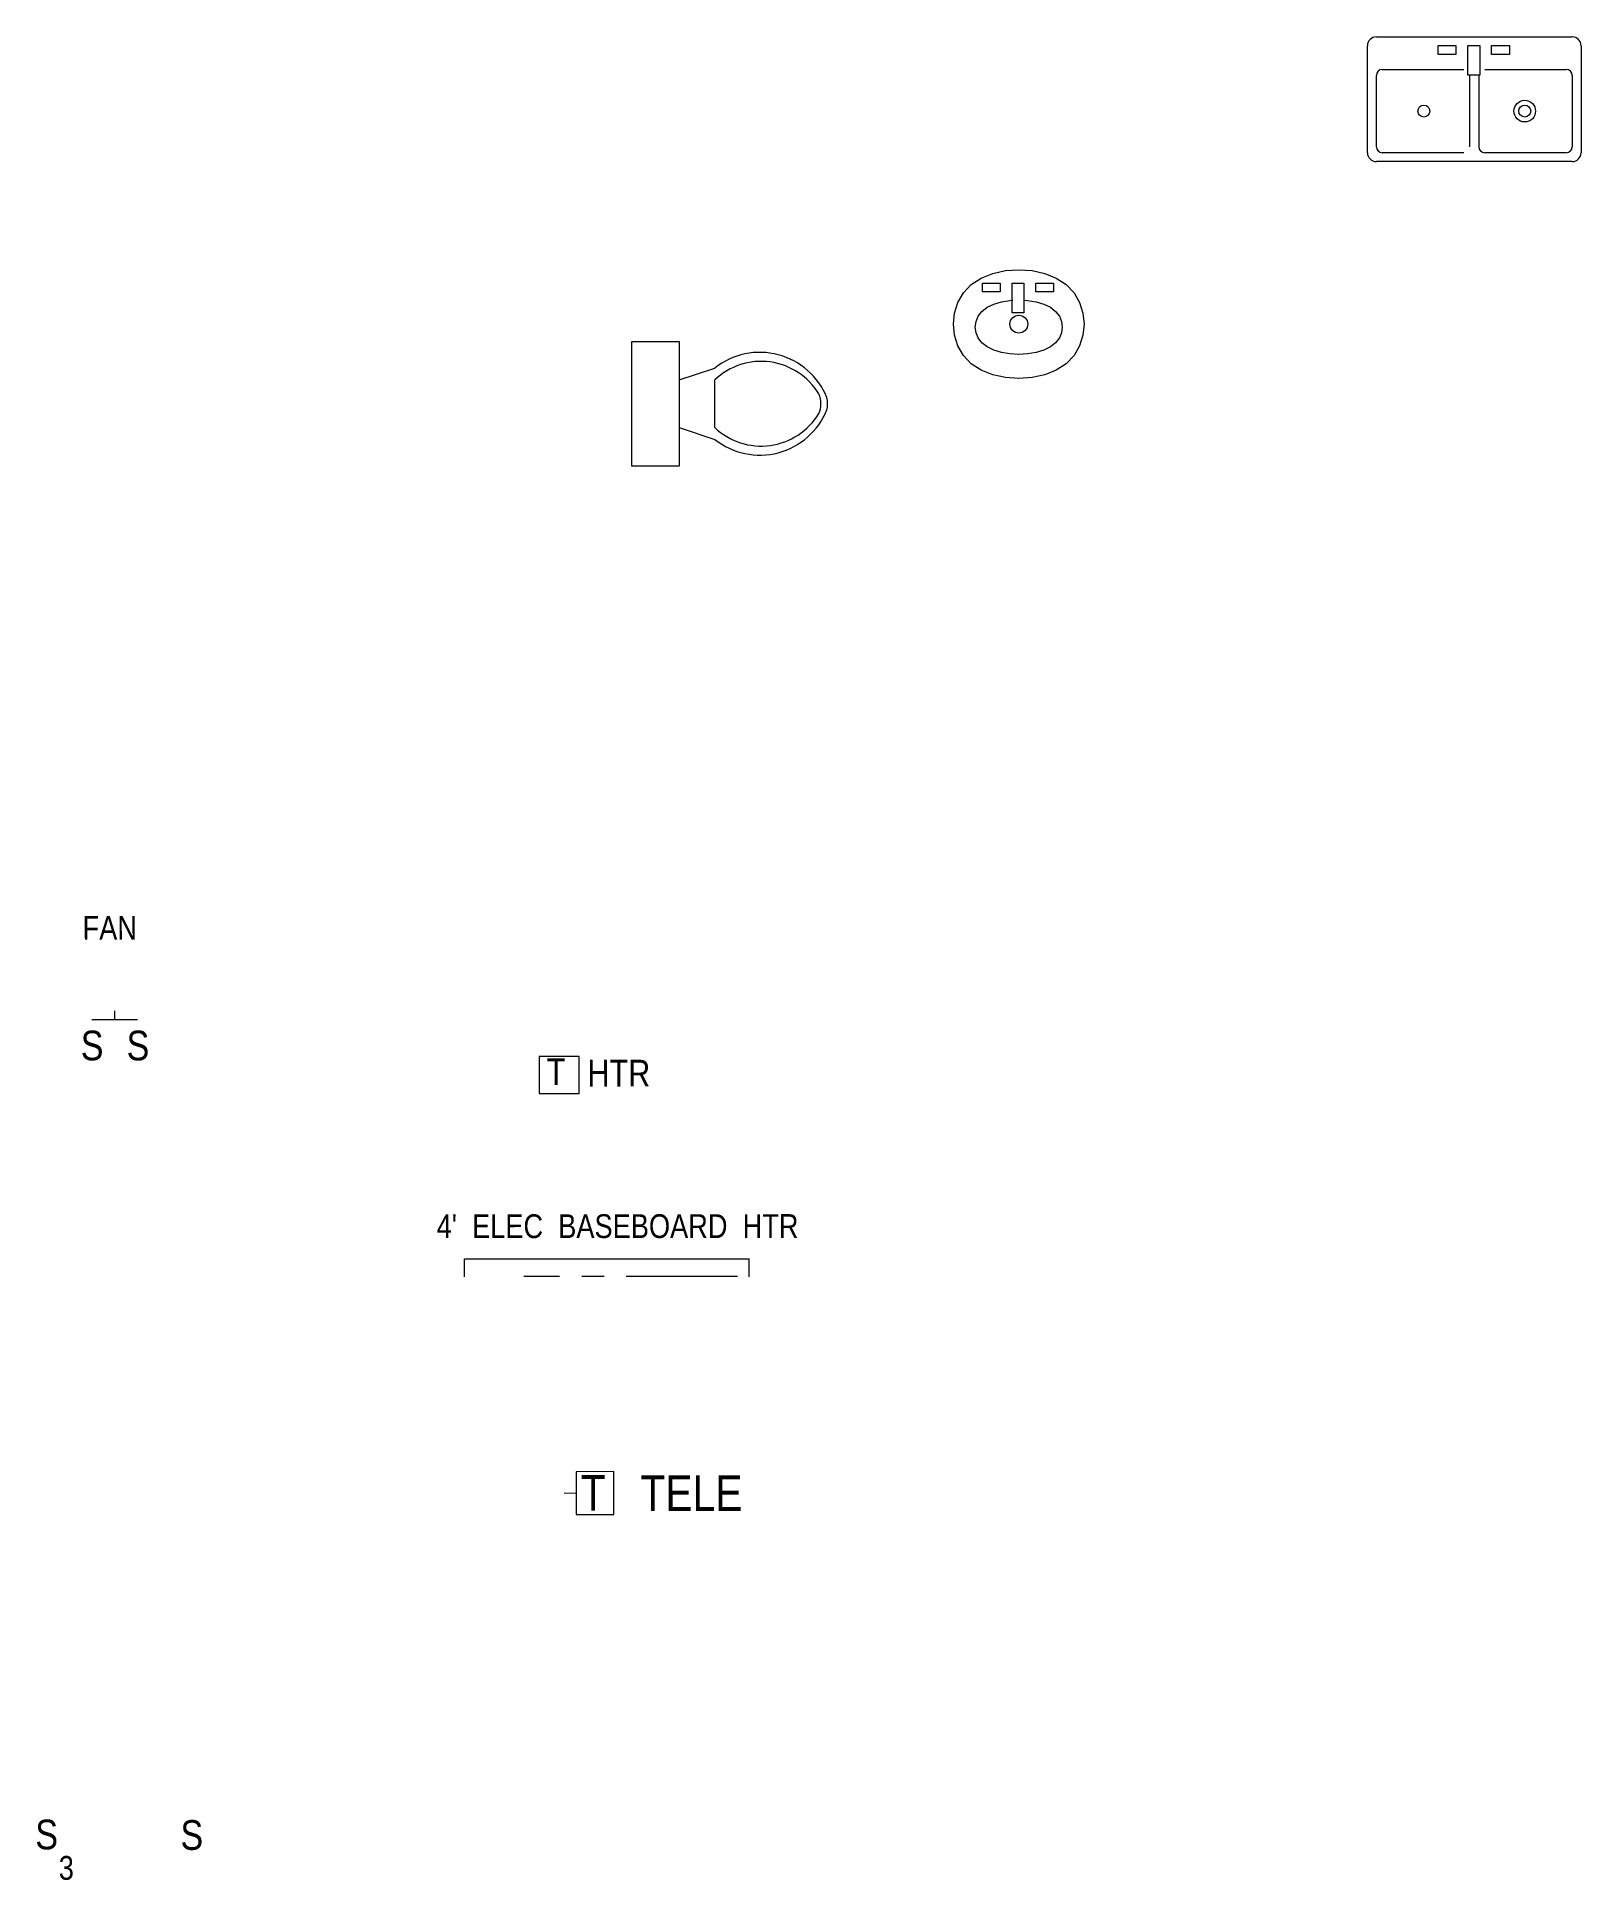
# Model space of a CAD drawing. Header units: inches. Extents: x 0 to 15350, y -6 to 2753.
# Drawn here: x 5850.6 to 6110.7, y 1273.2 to 1583.6 of the extents above; entities that cross this region are included whole.
import ezdxf

# ---------------------------------------------------------------- set-up
doc = ezdxf.new("R2010")
doc.units = ezdxf.units.IN
doc.header["$MEASUREMENT"] = 0
doc.linetypes.add('CENTER', pattern=[2, 1.25, -0.25, 0.25, -0.25])
for name, color, linetype, lineweight in [('HVAC', 1, 'Continuous', 50), ('PLUMBING', 3, 'Continuous', 20), ('WALL FRAMING', 9, 'CENTER', 30)]:
    doc.layers.add(name, color=color, linetype=linetype, lineweight=lineweight)
doc.layers.add('TEXT80', color=9, linetype='Continuous')
doc.styles.add('ARCHENT', font='technical.ttf', dxfattribs={"height": 6})

msp = doc.modelspace()

# ---------------------------------------------------------------- texts
at = {"layer": 'TEXT80', "attachment_point": 5, "rotation": 0.0328, "style": 'ARCHENT'}
for s, insert, char_height, width in [('{\\C7;FAN}', (5862.84, 1433.56), 4, 360.0625), ('{\\C7;T}', (5938.03, 1409.35), 4.5, 270.0469), ('{\\C7;HTR}', (5948.6, 1409.11), 4.5, 270.0469), ('{\\C7;T}', (5944.27, 1338.45), 6, 360.0625), ('{\\C7;TELE}', (5960.83, 1338.39), 6, 360.0625)]:
    msp.add_mtext(s, dxfattribs=dict(at, insert=insert, char_height=char_height, width=width))
at = {"layer": 'TEXT80', "color": 6, "width": 360.0625, "attachment_point": 5, "rotation": 0.0328, "style": 'ARCHENT'}
for s, insert, char_height in [('{\\C7; }S', (5859.07, 1413.73), 5), ('{\\C7; }S', (5866.79, 1413.73), 5), ('{\\C7; }S', (5851.41, 1280.88), 5), ('{\\C7; }S', (5875.87, 1280.79), 5), ('3', (5855.52, 1275.26), 4)]:
    msp.add_mtext(s, dxfattribs=dict(at, insert=insert, char_height=char_height))
at = {"layer": 'TEXT80', "color": 1, "insert": (5948.38, 1383.32), "char_height": 4, "width": 360.0625, "attachment_point": 5, "rotation": 0.0328, "style": 'ARCHENT'}
msp.add_mtext("{\\C7;4'  ELEC  BASEBOARD  HTR}", dxfattribs=at)

# ---------------------------------------------------------------- linework, layer by layer
at = {"layer": 'HVAC', "lineweight": 20, "ltscale": 15}
for p, q in [((5935.18, 1411.93), (5935.18, 1405.69)), ((5941.92, 1411.93), (5935.18, 1411.93)), ((5941.92, 1405.69), (5941.92, 1411.93)), ((5935.18, 1405.69), (5941.92, 1405.69)), ((5922.57, 1374.83), (5922.57, 1377.83)), ((5922.59, 1377.82), (5970.57, 1377.83)), ((5970.57, 1374.83), (5970.57, 1377.83))]:
    msp.add_line(p, q, dxfattribs=at)
at = {"layer": 'PLUMBING', "color": 3}
for p, q in [((6091.96, 1565.1), (6091.96, 1577.1)), ((6093.46, 1577.1), (6093.46, 1565.1)), ((5958.76, 1525.83), (5964.76, 1527.83)), ((5964.76, 1517.83), (5964.76, 1525.83)), ((5958.76, 1517.83), (5964.76, 1515.83))]:
    msp.add_line(p, q, dxfattribs=at)
for points in [[(6076.21, 1583.6), (6109.21, 1583.6)], [(6074.71, 1564.1), (6074.71, 1582.1)], [(6110.71, 1582.1), (6110.71, 1564.1)], [(6076.21, 1565.1), (6076.21, 1577.1)], [(6077.21, 1578.1), (6090.96, 1578.1)], [(6094.46, 1578.1), (6108.21, 1578.1)], [(6109.21, 1577.1), (6109.21, 1565.1)], [(6109.21, 1562.6), (6076.21, 1562.6)], [(6090.96, 1564.1), (6077.21, 1564.1)], [(6108.21, 1564.1), (6094.46, 1564.1)], [(6016.76, 1539.27), (6017.47, 1539.23), (6018.89, 1539), (6020.2, 1538.61), (6021.31, 1538.06), (6022.18, 1537.36), (6022.81, 1536.55), (6023.18, 1535.66), (6023.31, 1534.73), (6023.18, 1533.79), (6022.81, 1532.9), (6022.18, 1532.09), (6021.31, 1531.39), (6020.2, 1530.85), (6018.89, 1530.45), (6017.47, 1530.22), (6015.98, 1530.14), (6014.49, 1530.22), (6013.06, 1530.45), (6011.76, 1530.85), (6010.64, 1531.39), (6009.77, 1532.09), (6009.14, 1532.9), (6008.77, 1533.79), (6008.64, 1534.73), (6008.77, 1535.66), (6009.14, 1536.55), (6009.77, 1537.36), (6010.64, 1538.06), (6010.64, 1538.06)], [(6010.64, 1538.06), (6011.76, 1538.61), (6013.06, 1539), (6014.49, 1539.23), (6014.95, 1539.26)]]:
    msp.add_lwpolyline(points, dxfattribs=at)
at = {"layer": 'PLUMBING', "color": 3, "ltscale": 12}
for points in [[(6086.63, 1580.64), (6086.63, 1582.14), (6089.63, 1582.14), (6089.63, 1580.64)], [(6091.63, 1577.14), (6091.63, 1582.14), (6093.63, 1582.14), (6093.63, 1577.14)], [(6095.63, 1580.64), (6095.63, 1582.14), (6098.63, 1582.14), (6098.63, 1580.64)], [(6009.84, 1540.65), (6009.84, 1542.15), (6012.84, 1542.15), (6012.84, 1540.65)], [(6014.84, 1537.15), (6014.84, 1542.15), (6016.84, 1542.15), (6016.84, 1537.15)], [(6018.84, 1540.65), (6018.84, 1542.15), (6021.84, 1542.15), (6021.84, 1540.65)]]:
    msp.add_lwpolyline(points, close=True, dxfattribs=at)
at = {"layer": 'PLUMBING', "color": 3}
for points in [[(6007.98, 1541.89), (6009.65, 1542.99), (6011.6, 1543.77), (6013.74, 1544.24), (6015.98, 1544.39), (6018.21, 1544.24), (6020.35, 1543.77), (6022.3, 1542.99), (6023.98, 1541.89), (6025.29, 1540.5), (6026.23, 1538.87), (6026.79, 1537.09), (6026.98, 1535.23), (6026.79, 1533.36), (6026.23, 1531.58), (6025.29, 1529.95), (6023.98, 1528.56), (6022.3, 1527.47), (6020.35, 1526.68), (6018.21, 1526.22), (6015.98, 1526.06), (6013.74, 1526.22), (6011.6, 1526.68), (6009.65, 1527.47), (6007.98, 1528.56), (6006.66, 1529.95), (6005.73, 1531.58), (6005.16, 1533.36), (6004.98, 1535.23), (6005.16, 1537.09), (6005.73, 1538.87), (6006.66, 1540.5), (6007.98, 1541.89)], [(5958.76, 1511.33), (5950.76, 1511.33), (5950.76, 1532.33), (5958.76, 1532.33)]]:
    msp.add_lwpolyline(points, close=True, dxfattribs=at)
for centre, radius in [((6084.21, 1571.1), 1), ((6101.21, 1571.1), 1), ((6015.98, 1535.23), 1.5)]:
    msp.add_circle(centre, radius, dxfattribs=at)
at = {"layer": 'PLUMBING', "linetype": 'Continuous', "ltscale": 0.5}
msp.add_circle((6101.21, 1571.1), 1.82, dxfattribs=at)
at = {"layer": 'PLUMBING', "color": 3}
for centre, radius, start, end in [((6076.21, 1582.1), 1.5, 90, 180), ((6109.21, 1582.1), 1.5, 0, 90), ((6077.21, 1577.1), 1, 90, 180), ((6108.21, 1577.1), 1, 0, 90), ((6077.21, 1565.1), 1, 180, 270), ((6094.46, 1565.1), 1, 180, 270), ((6108.21, 1565.1), 1, 270, 0), ((6076.21, 1564.1), 1.5, 180, 270), ((6109.21, 1564.1), 1.5, 270, 0), ((5972.35, 1518.31), 12.17, 22.0286, 128.5309), ((5972.58, 1517.63), 11.33, 31.0532, 133.6323), ((5978.64, 1521.83), 4, 335.7318, 24.2682), ((5979.76, 1521.83), 4, 344.8605, 15.1395), ((5972.35, 1525.35), 12.17, 231.4693, 337.9716), ((5972.58, 1526.03), 11.33, 226.3679, 328.947)]:
    msp.add_arc(centre, radius, start, end, dxfattribs=at)
at = {"layer": 'WALL FRAMING', "color": 6, "linetype": 'Continuous', "lineweight": 9, "ltscale": 150}
for p, q in [((5863.68, 1418.17), (5863.68, 1419.6)), ((5859.82, 1418.17), (5867.53, 1418.17))]:
    msp.add_line(p, q, dxfattribs=at)
at = {"layer": 'WALL FRAMING', "lineweight": 9, "ltscale": 15}
msp.add_line((5968.61, 1374.86), (5932.61, 1374.86), dxfattribs=at)
at = {"layer": 'WALL FRAMING', "color": 7, "linetype": 'Continuous', "lineweight": 9, "ltscale": 150}
for p, q in [((5947.73, 1342.05), (5941.41, 1342)), ((5941.41, 1342), (5941.41, 1334.78)), ((5947.73, 1334.78), (5947.73, 1342.05)), ((5941.41, 1338.39), (5939.4, 1338.32)), ((5941.41, 1334.78), (5947.73, 1334.78))]:
    msp.add_line(p, q, dxfattribs=at)

msp.set_redraw_order([(e.dxf.handle, doc.entitydb.next_handle()) for e in msp.query("TEXT MTEXT ATTDEF DIMENSION ARC_DIMENSION")])  # texts and dimensions are drawn at this point

doc.saveas('drawing.dxf')
